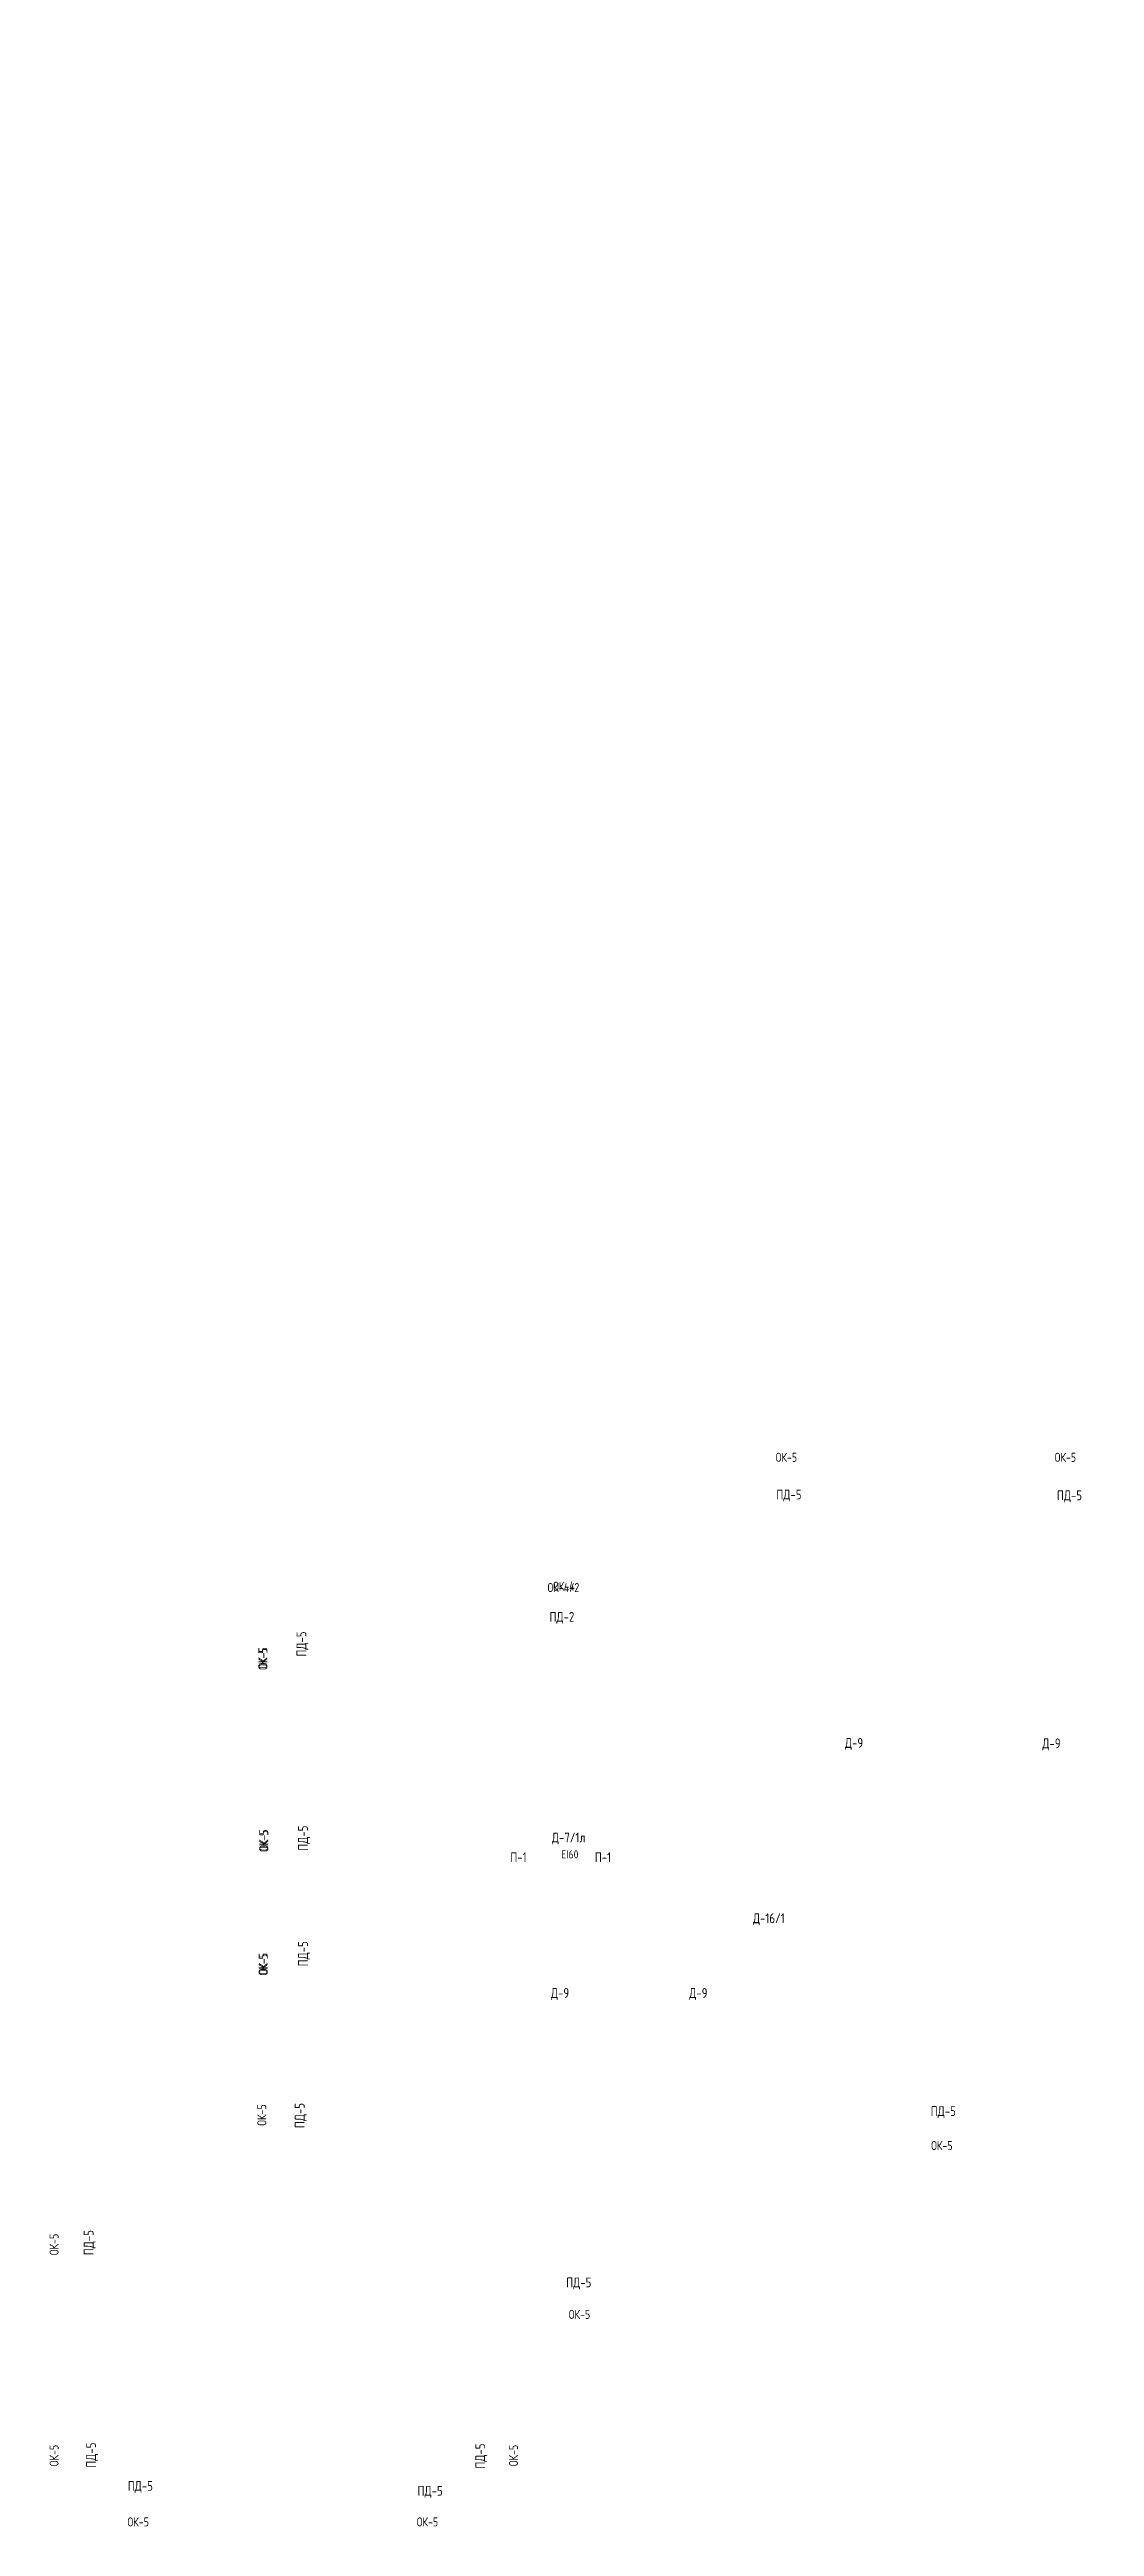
# Model space of a CAD drawing. Header units: millimetres. Extents: x -847489 to 546831, y -667201 to 947412.
# Drawn here: x 328857 to 360721, y 54543 to 130020 of the extents above; entities that cross this region are included whole.
import ezdxf
from ezdxf.enums import TextEntityAlignment as Align

# ---------------------------------------------------------------- set-up
doc = ezdxf.new("R2010")
doc.units = ezdxf.units.MM
for name, color, linetype, lineweight in [('АР.РД_Маркер_Двери', 76, 'Continuous', 15), ('АР_Подоконники', 163, 'Continuous', 9), ('Маркировка ОКОН на маркир. плане', 7, 'Continuous', 18)]:
    doc.layers.add(name, color=color, linetype=linetype, lineweight=lineweight)
doc.layers.add('Противопожарные', color=7, linetype='Continuous', lineweight=9, true_color=0xc92508)
doc.styles.add('PDF ISOCPEUR', font='isocpeur.ttf')
doc.styles.add('Архитект', font='isocpeur.ttf', dxfattribs={"width": 0.8, "oblique": 8})
doc.styles.add('ГОСТ 2.304', font='isocpeur.ttf', dxfattribs={"width": 0.7})

msp = doc.modelspace()

# ---------------------------------------------------------------- texts
at = {"layer": 'АР.РД_Маркер_Двери', "color": 5, "style": 'Архитект', "width": 0.8}
for s, p in [('Д-9', (353387.638, 78418.707)), ('Д-9', (359408.556, 78404.785)), ('Д-7/1л', (344685.865, 75535.682)), ('Д-16/1', (350789.89, 73075.858)), ('Д-9', (344424.115, 70799.028)), ('Д-9', (348641.929, 70799.028))]:
    msp.add_text(s, height=300, dxfattribs=at).set_placement(p, align=Align.MIDDLE_CENTER)
at = {"layer": 'АР_Подоконники', "color": 4, "style": 'Архитект', "width": 0.8}
for p in [(351403.071, 85987.281), (359957.707, 85963.403), (356110.325, 67199.266), (344995.586, 61977.592), (331626.477, 55779.193), (340462.487, 55628.727)]:
    msp.add_text('ПД-5', height=300, dxfattribs=at).set_placement(p, align=Align.MIDDLE_CENTER)
at = {"layer": 'АР_Подоконники', "color": 3, "style": 'Архитект', "width": 0.8}
for s, p in [('ПД-2', (344480.235, 82258.959)), ('П-1', (343156.21, 74935.556)), ('П-1', (345731.775, 74935.556))]:
    msp.add_text(s, height=300, dxfattribs=at).set_placement(p, align=Align.MIDDLE_CENTER)
at = {"layer": 'АР_Подоконники', "color": 4, "style": 'Архитект', "width": 0.8}
for p in [(336538.352, 81432.873), (336587.16, 75517.662), (336587.16, 71993.324), (336486.21, 67063.913), (330050.391, 63190.119), (330126.223, 56716.207), (341990.58, 56686.458)]:
    msp.add_text('ПД-5', height=300, rotation=90, dxfattribs=at).set_placement(p, align=Align.MIDDLE_CENTER)
at = {"layer": 'Маркировка ОКОН на маркир. плане', "lineweight": 0, "char_height": 275.42308, "width": 468.27152, "attachment_point": 9, "rotation": 359.99778736, "style": 'PDF ISOCPEUR'}
for insert in [(351653.213, 86983.182, -0.16), (360160.431, 86983.182, -0.16), (356393.913, 66011.434), (345344.059, 60865.301), (331888.486, 54542.692, -0.16), (340707.824, 54542.692, -0.16)]:
    msp.add_mtext('{\\W0.8;ОК-5}', dxfattribs=dict(at, insert=insert))
at = {"layer": 'Маркировка ОКОН на маркир. плане', "lineweight": 0, "char_height": 275.42308, "attachment_point": 9, "style": 'PDF ISOCPEUR'}
for s, insert, rotation in [('{\\W0.8;ОК-4/2}', (345010.101, 83014.22), 359.99778736), ('{\\W0.8;ОК-4}', (344869.889, 83054.103), 359.99778736), ('{\\W0.8;ОК-5}', (335501.497, 81333.562), 89.99778736), ('{\\W0.8;ОК-5}', (335501.497, 81298.569), 89.99778736), ('{\\W0.8;ОК-5}', (335527.937, 75782.62), 89.99778736), ('{\\W0.8;ОК-5}', (335527.937, 75747.627), 89.99778736), ('{\\W0.8;ОК-5}', (335510.406, 72020.536), 89.99778736), ('{\\W0.8;ОК-5}', (335510.406, 71985.544), 89.99778736), ('{\\W0.8;ОК-5}', (335468.139, 67405.31), 89.99778736), ('{\\W0.8;ОК-5}', (329133.801, 63462.839), 89.99778736), ('{\\W0.8;ОК-5}', (329133.801, 57031.722), 89.99778736), ('{\\W0.8;ОК-5}', (343142.259, 57031.722), 89.99778736)]:
    msp.add_mtext(s, dxfattribs=dict(at, insert=insert, rotation=rotation))
at = {"layer": 'Противопожарные', "color": 2, "ltscale": 100, "insert": (344723.014, 75021.072), "char_height": 250, "width": 1520.10943, "attachment_point": 5, "style": 'ГОСТ 2.304'}
msp.add_mtext('{\\W0.85;EI60}', dxfattribs=at)

doc.saveas('drawing.dxf')
